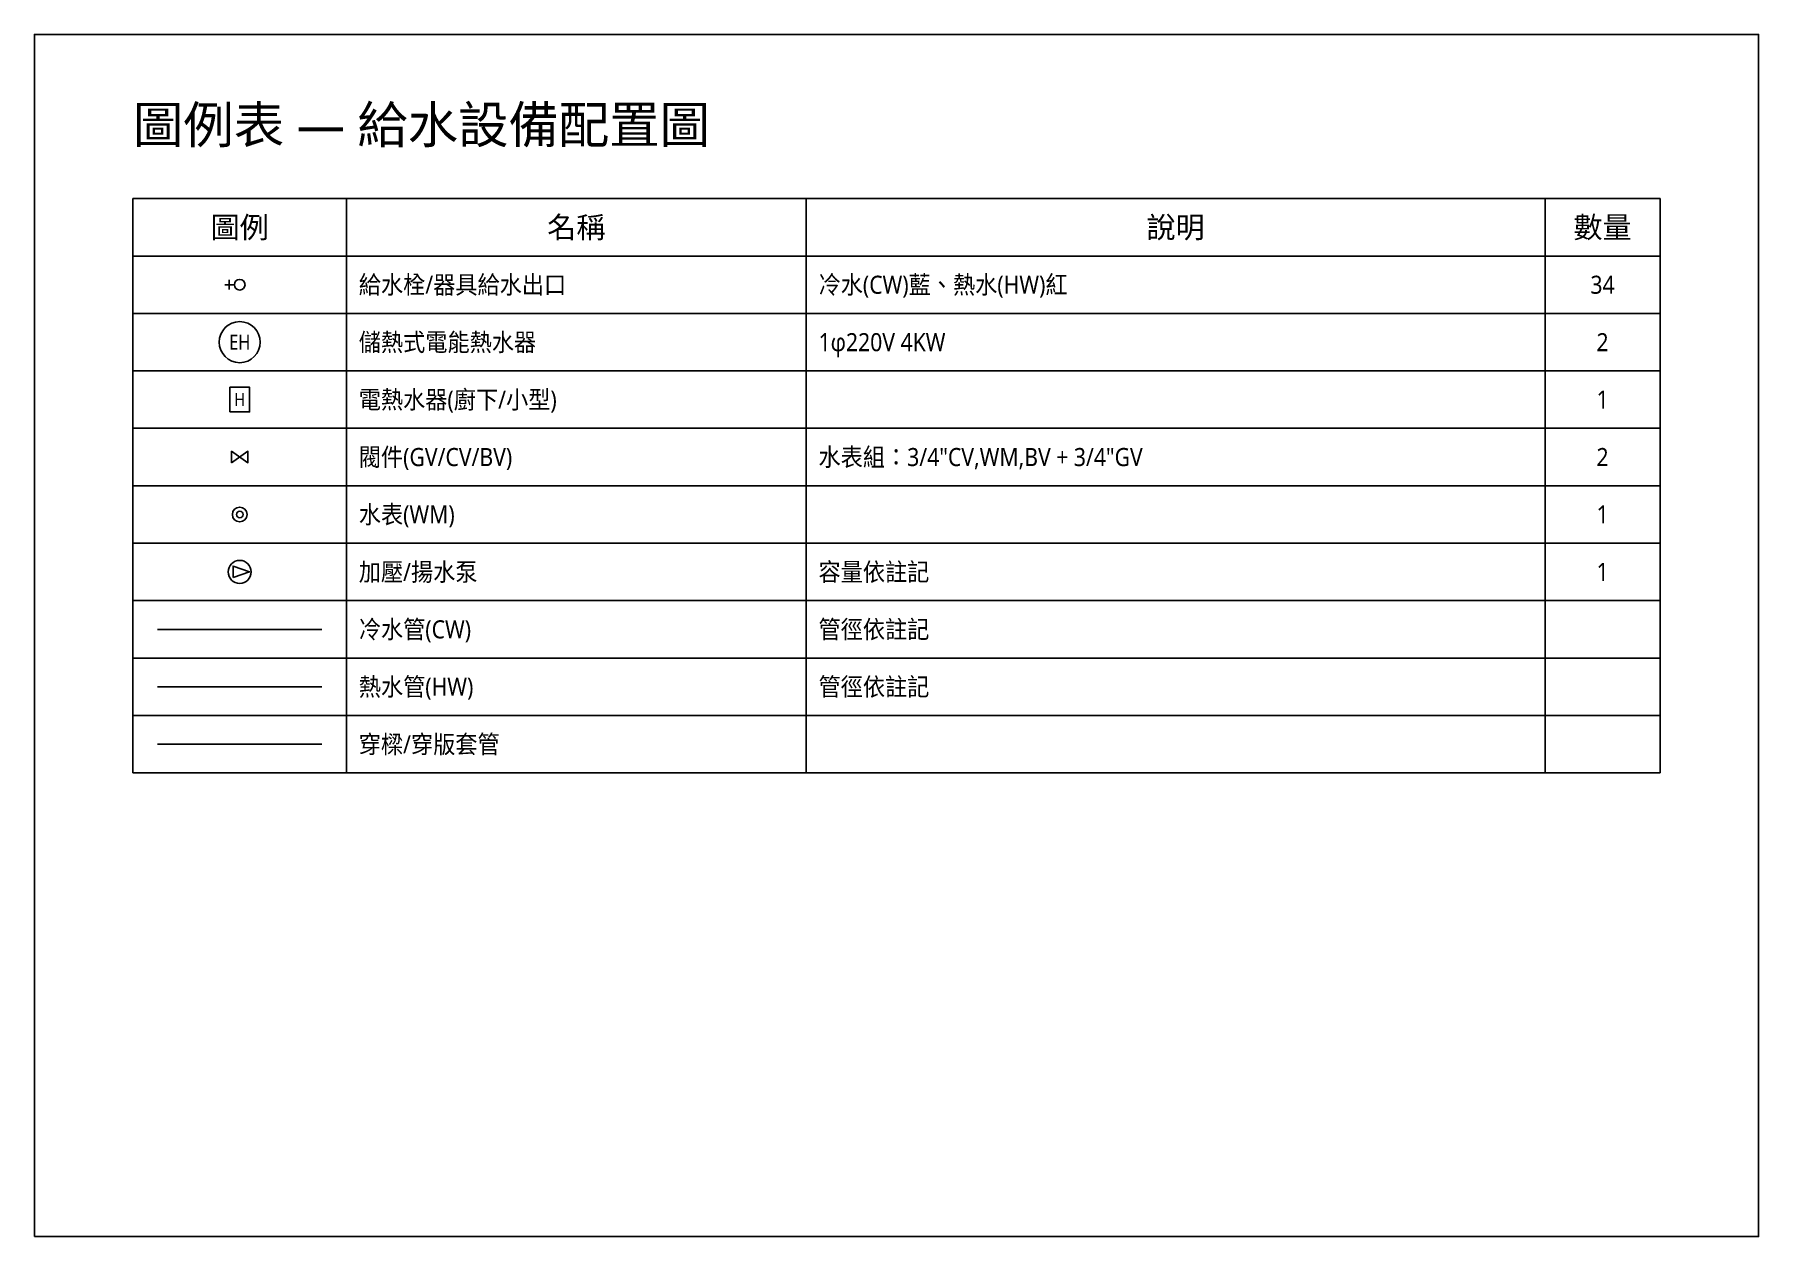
# Model space of a CAD drawing. Header units: inches. Extents: x 19 to 9919, y 324 to 1789.
# Drawn here: x 7819 to 9919, y 324 to 1789 of the extents above; entities that cross this region are included whole.
import ezdxf
from ezdxf.enums import TextEntityAlignment as Align

# ---------------------------------------------------------------- set-up
doc = ezdxf.new("R2010")
doc.units = ezdxf.units.IN
doc.header["$LTSCALE"] = 20
doc.header["$MEASUREMENT"] = 0
for name, color, linetype in [('A-圖例', 7, 'Continuous'), ('P-給水-冷水', 4, 'Continuous'), ('P-給水-套管', 5, 'Continuous'), ('P-給水-水表', 2, 'Continuous'), ('P-給水-熱水', 1, 'Continuous'), ('P-給水-設備', 4, 'Continuous')]:
    doc.layers.add(name, color=color, linetype=linetype)
doc.styles.add('CHT', font='msjh.ttc')

msp = doc.modelspace()

# ---------------------------------------------------------------- texts
at = {"layer": 'A-圖例', "style": 'CHT'}
msp.add_text('圖例表 — 給水設備配置圖', height=45, dxfattribs=at).set_placement((7939, 1679), align=Align.MIDDLE_LEFT)
for s, p in [('圖例', (8069, 1554)), ('名稱', (8479, 1554)), ('說明', (9209, 1554)), ('數量', (9729, 1554))]:
    msp.add_text(s, height=26, dxfattribs=at).set_placement(p, align=Align.MIDDLE_CENTER)
at = {"layer": 'A-圖例', "style": 'CHT', "width": 0.9}
for s, p in [('給水栓/器具給水出口', (8214, 1484)), ('冷水(CW)藍、熱水(HW)紅', (8774, 1484)), ('儲熱式電能熱水器', (8214, 1414)), ('1φ220V 4KW', (8774, 1414)), ('電熱水器(廚下/小型)', (8214, 1344)), ('閥件(GV/CV/BV)', (8214, 1274)), ('水表組：3/4"CV,WM,BV + 3/4"GV', (8774, 1274)), ('水表(WM)', (8214, 1204)), ('加壓/揚水泵', (8214, 1134)), ('容量依註記', (8774, 1134)), ('冷水管(CW)', (8214, 1064)), ('管徑依註記', (8774, 1064)), ('熱水管(HW)', (8214, 994)), ('管徑依註記', (8774, 994)), ('穿樑/穿版套管', (8214, 924))]:
    msp.add_text(s, height=22, dxfattribs=at).set_placement(p, align=Align.MIDDLE_LEFT)
for s, p in [('34', (9729, 1484)), ('2', (9729, 1414)), ('1', (9729, 1344)), ('2', (9729, 1274)), ('1', (9729, 1204)), ('1', (9729, 1134))]:
    msp.add_text(s, height=22, dxfattribs=at).set_placement(p, align=Align.MIDDLE_CENTER)

# ---------------------------------------------------------------- blocks, each defined once
blk = doc.blocks.new('P_OUT')
for p, q in [((-6.5, 0), (-18, 0)), ((-13, -6), (-13, 6))]:
    blk.add_line(p, q)
blk.add_circle((0, 0), 6.5)
blk = doc.blocks.new('P_EH')
blk.add_circle((0, 0), 25)
at = {"style": 'CHT', "width": 0.85}
blk.add_text('EH', height=18, dxfattribs=at).set_placement((0, 0), align=Align.MIDDLE_CENTER)
blk = doc.blocks.new('P_HTR')
blk.add_lwpolyline([(-12, -15), (12, -15), (12, 15), (-12, 15)], close=True)
at = {"style": 'CHT', "width": 0.85}
blk.add_text('H', height=16, dxfattribs=at).set_placement((0, 0), align=Align.MIDDLE_CENTER)
blk = doc.blocks.new('P_GV')
blk.add_lwpolyline([(-10, -7), (10, 7), (10, -7), (-10, 7)], close=True)
blk = doc.blocks.new('P_WM')
for radius in [9, 4]:
    blk.add_circle((0, 0), radius)
blk = doc.blocks.new('P_PUMP')
blk.add_lwpolyline([(-8, -7), (12, 0), (-8, 7)], close=True)
blk.add_circle((0, 0), 14)

# ---------------------------------------------------------------- linework, layer by layer
at = {"layer": 'A-圖例'}
for p, q in [((7939, 1589), (9799, 1589)), ((7939, 1589), (7939, 889)), ((8199, 1589), (8199, 889)), ((8759, 1589), (8759, 889)), ((9659, 1589), (9659, 889)), ((9799, 1589), (9799, 889)), ((7939, 1519), (9799, 1519)), ((7939, 1449), (9799, 1449)), ((7939, 1379), (9799, 1379)), ((7939, 1309), (9799, 1309)), ((7939, 1239), (9799, 1239)), ((7939, 1169), (9799, 1169)), ((7939, 1099), (9799, 1099)), ((7939, 1029), (9799, 1029)), ((7939, 959), (9799, 959)), ((7939, 889), (9799, 889))]:
    msp.add_line(p, q, dxfattribs=at)
at = {"layer": 'Defpoints'}
msp.add_lwpolyline([(7819, 324), (9919, 324), (9919, 1789), (7819, 1789)], close=True, dxfattribs=at)
at = {"layer": 'P-給水-冷水'}
msp.add_line((7969, 1064), (8169, 1064), dxfattribs=at)
at = {"layer": 'P-給水-套管'}
msp.add_line((7969, 924), (8169, 924), dxfattribs=at)
at = {"layer": 'P-給水-熱水'}
msp.add_line((7969, 994), (8169, 994), dxfattribs=at)

# ---------------------------------------------------------------- block references
at = {"layer": 'P-給水-水表'}
for name, p in [('P_GV', (8069, 1274)), ('P_WM', (8069, 1204))]:
    msp.add_blockref(name, p, dxfattribs=at)
at = {"layer": 'P-給水-熱水'}
msp.add_blockref('P_EH', (8069, 1414), dxfattribs=at)
at = {"layer": 'P-給水-設備'}
for name, p in [('P_OUT', (8069, 1484)), ('P_HTR', (8069, 1344)), ('P_PUMP', (8069, 1134))]:
    msp.add_blockref(name, p, dxfattribs=at)

msp.set_redraw_order([(e.dxf.handle, doc.entitydb.next_handle()) for e in msp.query("TEXT MTEXT ATTDEF DIMENSION ARC_DIMENSION")])  # texts and dimensions are drawn at this point

doc.saveas('drawing.dxf')
